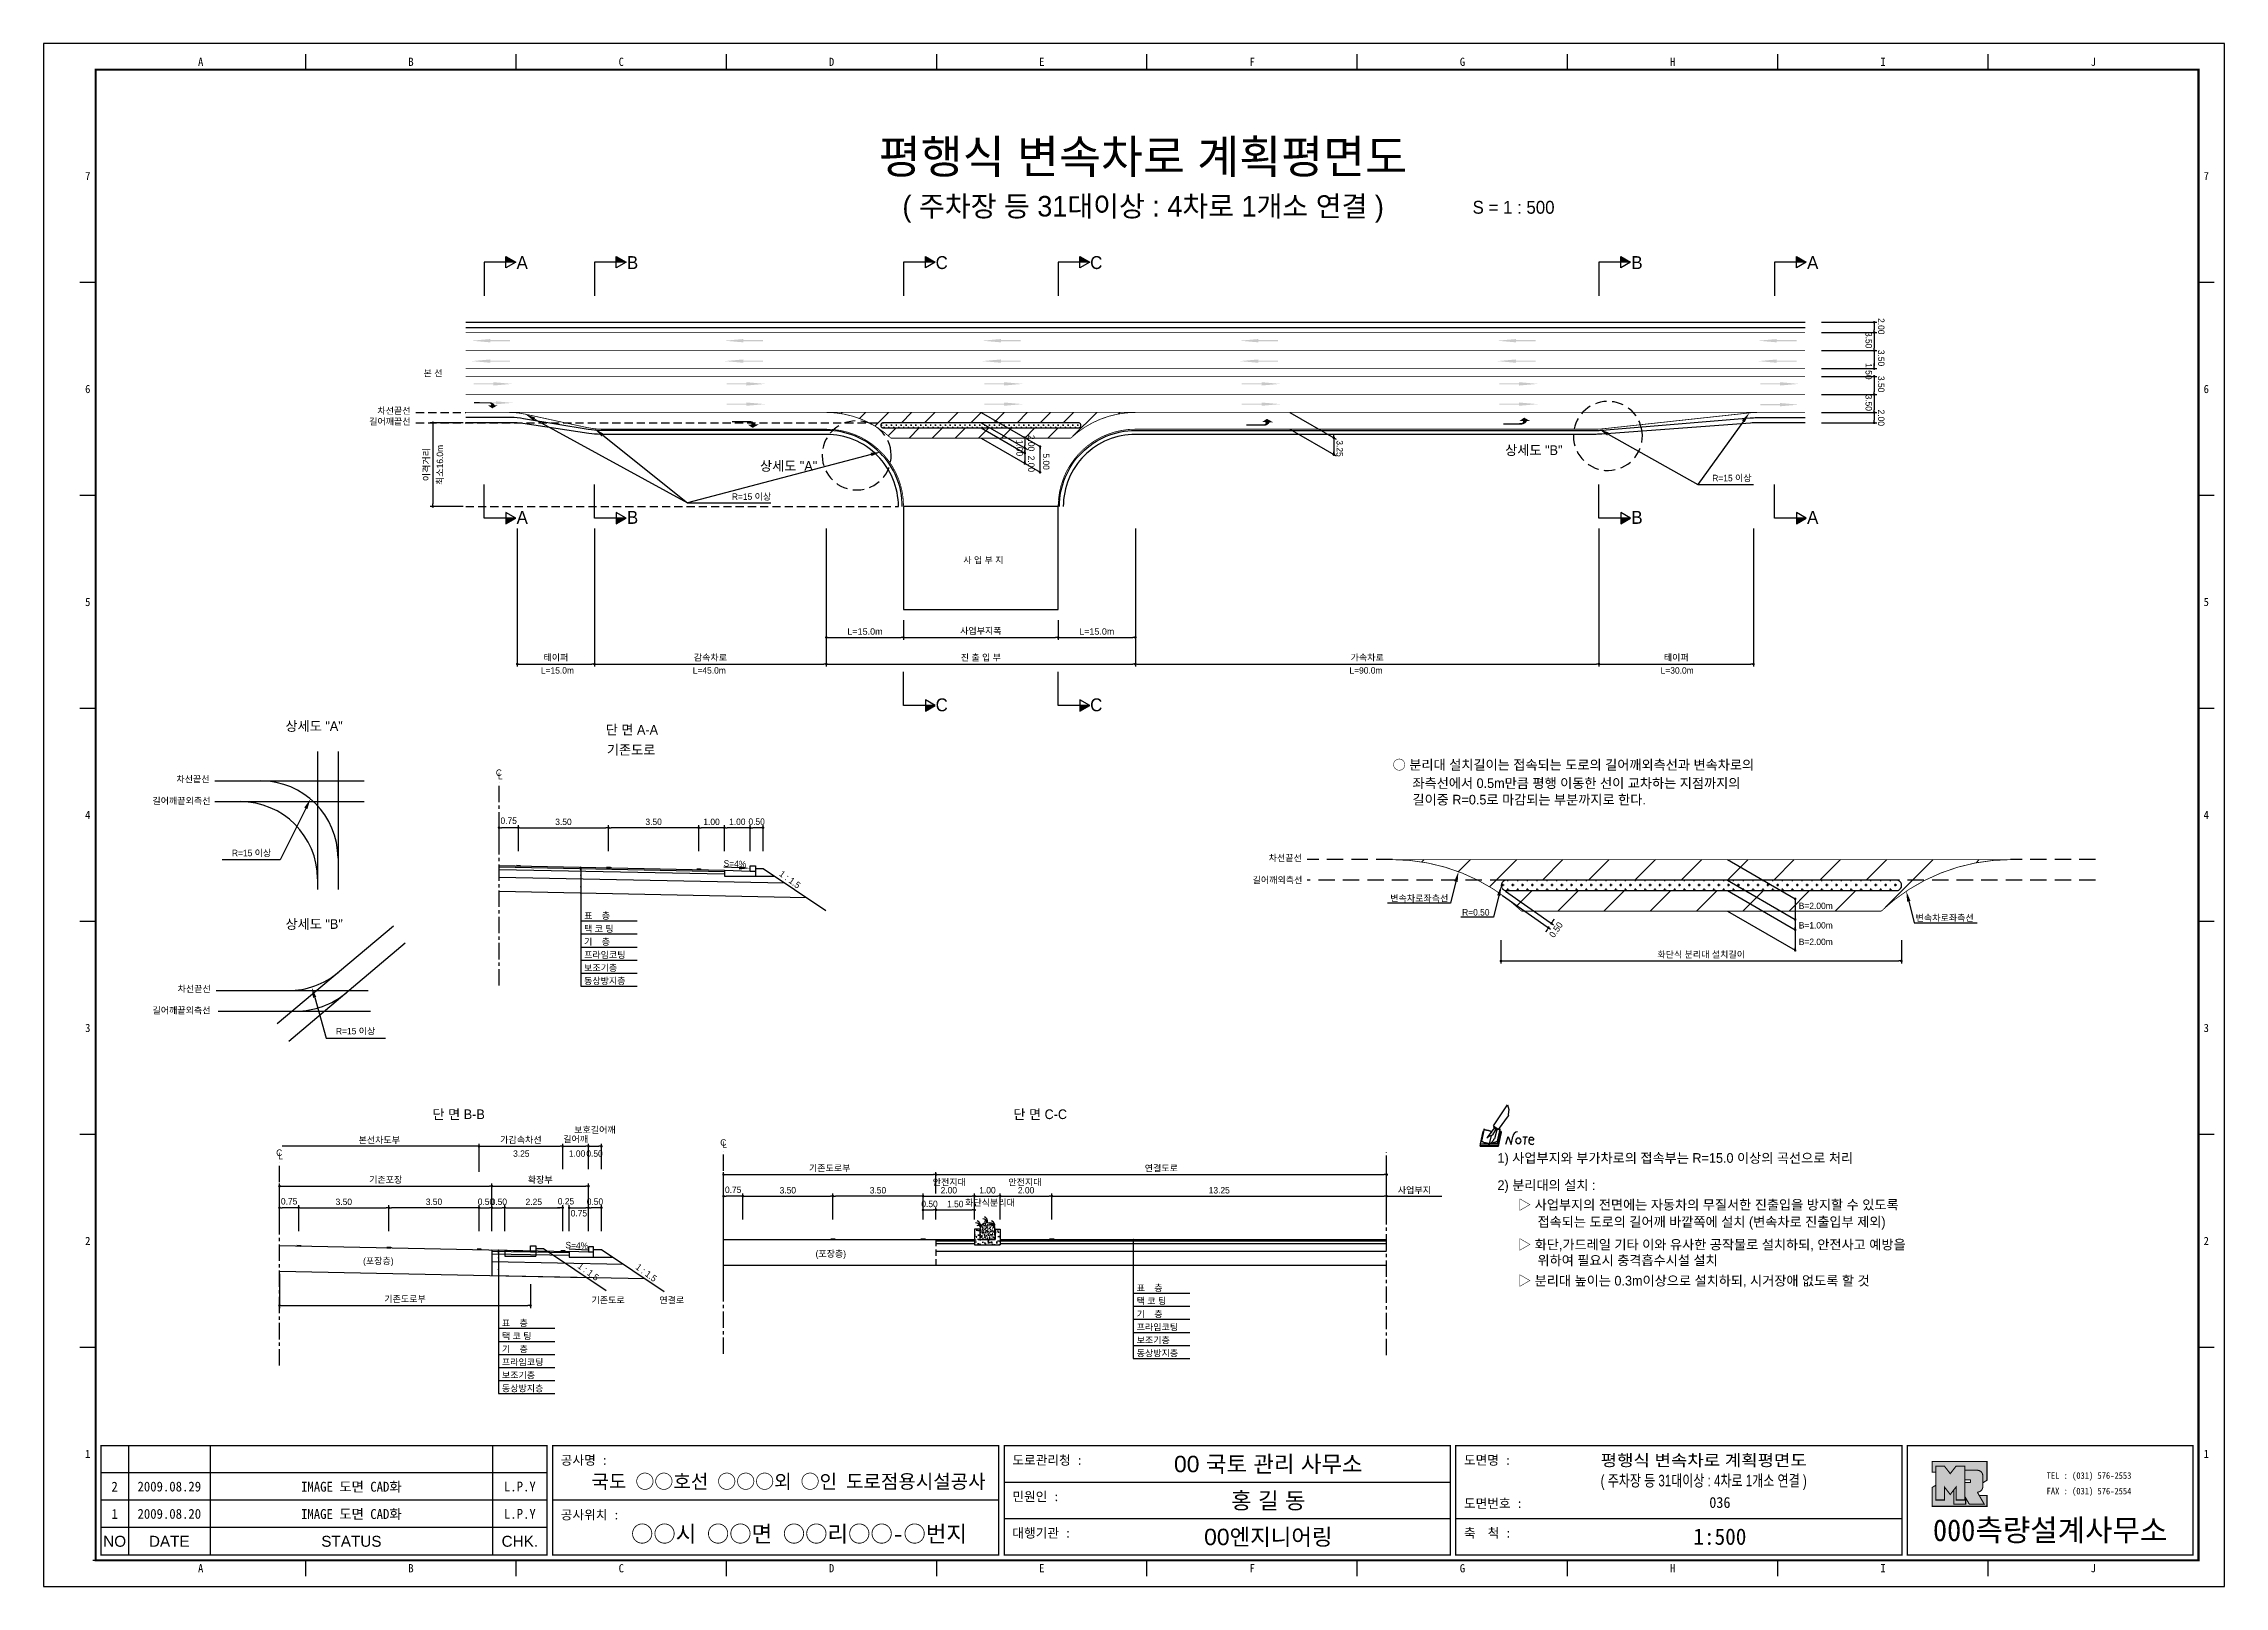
# Model space of a CAD drawing. Header units: millimetres. Extents: x 501 to 924, y 1 to 300.
import ezdxf
from ezdxf.enums import TextEntityAlignment as Align

# ---------------------------------------------------------------- set-up
doc = ezdxf.new("R2010")
doc.units = ezdxf.units.MM
doc.linetypes.add('CENTER', pattern=[50.8, 31.75, -6.35, 6.35, -6.35])
doc.linetypes.add('HIDDEN', pattern=[9.525, 6.35, -3.175])
for name, color, linetype in [('CC-GSTR-0004', 4, 'Continuous'), ('CM-LANE-0030', 30, 'Continuous'), ('CZ-DIMT-0002', 7, 'Continuous'), ('CZ-EXST-0002', 1, 'Continuous'), ('CZ-LIN1-0007', 7, 'Continuous'), ('CZ-LIN2-0003', 3, 'Continuous'), ('CZ-LINE-0001', 7, 'Continuous'), ('CZ-TEXT-BOX0', 7, 'Continuous'), ('TITLE', 7, 'Continuous')]:
    doc.layers.add(name, color=color, linetype=linetype)
doc.styles.add('견고딕', font='arial.ttf')
doc.styles.add('돋움', font='')
doc.styles.add('돋음체', font='')
doc.styles.get('돋움').set_extended_font_data('Dotum')
doc.styles.get('돋음체').set_extended_font_data('DotumChe')

msp = doc.modelspace()

# ---------------------------------------------------------------- texts
at = {"layer": 'CZ-DIMT-0002', "style": '돋움'}
for s, height, p in [('A', 2.5, (593.45, 257.9)), ('B', 2.5, (614.87, 257.9)), ('C', 2.5, (674.89, 257.9)), ('C', 2.5, (704.89, 257.9)), ('B', 2.5, (809.87, 257.9)), ('A', 2.5, (843.98, 257.9)), ('본 선', 1.25, (576.15, 236.45)), ('차선끝선', 1.25, (568.56, 229.15)), ('길어깨끝선', 1.25, (567.76, 227.06)), ('상세도 "B"', 1.875, (789.84, 221.5)), ('상세도 "A"', 1.875, (645.17, 218.44)), ('R=15 이상', 1.25, (828.3, 216.09)), ('R=15 이상', 1.25, (637.97, 212.48)), ('A', 2.5, (593.45, 208.45)), ('B', 2.5, (614.87, 208.45)), ('B', 2.5, (809.87, 208.45)), ('A', 2.5, (843.98, 208.45)), ('사 업 부 지', 1.25, (682.98, 200.16)), ('L=15.0m', 1.25, (600.29, 178.76)), ('L=45.0m', 1.25, (629.77, 178.76)), ('L=90.0m', 1.25, (757.25, 178.76)), ('L=30.0m', 1.25, (817.67, 178.76)), ('C', 2.5, (674.89, 172.08)), ('C', 2.5, (704.89, 172.08)), ('차선끝선', 1.25, (529.54, 157.65)), ('C', 1.25, (588.92, 158.91)), ('L', 1.25, (589.18, 158.26)), ('길어깨끝외측선', 1.25, (527.3, 153.45)), ('R=15 이상', 1.25, (540.91, 143.33)), ('차선끝선', 1.25, (741.59, 142.37)), ('차선끝선', 1.25, (529.77, 116.97)), ('길어깨끝외측선', 1.25, (527.31, 112.79)), ('R=15 이상', 1.25, (561.11, 108.76)), ('C', 1.25, (546.28, 85.17)), ('L', 1.25, (546.55, 84.52)), ('C', 1.25, (632.49, 87.15)), ('L', 1.25, (632.75, 86.75))]:
    msp.add_text(s, height=height, dxfattribs=at).set_placement(p, align=Align.MIDDLE_CENTER)
for s, rotation, p in [('2.00', 270, (856.66, 247.13)), ('3.50', 270, (854.23, 244.44)), ('1.50', 270, (854.23, 238.38)), ('3.50', 270, (856.66, 240.97)), ('3.50', 270, (856.66, 235.9)), ('3.50', 270, (854.23, 232.29)), ('2.00', 270, (856.66, 229.37)), ('최소16.0m', 90, (578.1, 214.75))]:
    msp.add_text(s, height=1.25, rotation=rotation, dxfattribs=at).set_placement(p)
for s, p in [('○ 분리대 설치길이는 접속되는 도로의 길어깨외측선과 변속차로의', (762.43, 160.44)), ('좌측선에서 0.5m만큼 평행 이동한 선이 교차하는 지점까지의', (766.28, 156.88)), ('길이중 R=0.5로 마감되는 부분까지로 한다.', (766.28, 153.68)), ('1) 사업부지와 부가차로의 접속부는 R=15.0 이상의 곡선으로 처리', (782.78, 84.14)), ('2) 분리대의 설치 :', (782.78, 78.87)), ('▷ 사업부지의 전면에는 자동차의 무질서한 진출입을 방지할 수 있도록', (786.77, 75.07)), ('접속되는 도로의 길어깨 바깥쪽에 설치 (변속차로 진출입부 제외)', (790.55, 71.75)), ('▷ 화단,가드레일 기타 이와 유사한 공작물로 설치하되, 안전사고 예방을', (786.77, 67.34)), ('위하여 필요시 충격흡수시설 설치', (790.55, 64.28)), ('▷ 분리대 높이는 0.3m이상으로 설치하되, 시거장애 없도록 할 것', (786.77, 60.33))]:
    msp.add_text(s, height=1.875, dxfattribs=at).set_placement(p, align=Align.MIDDLE_LEFT)
for s, rotation, p in [('S=4%', 357.7094, (634.75, 141.24)), ('1 : 1.5', 323.8881, (645.42, 138.2)), ('S=4%', 357.7094, (604.05, 67.17)), ('1 : 1.5', 323.8881, (606.29, 62.08)), ('1 : 1.5', 323.8881, (617.54, 61.88))]:
    msp.add_text(s, height=1.25, rotation=rotation, dxfattribs=at).set_placement(p, align=Align.MIDDLE_CENTER)
for s, p in [('길어깨외측선', (735.24, 137.46)), ('표    층', (605.46, 130.53)), ('변속차로좌측선', (761.97, 133.91)), ('R=0.50', (775.92, 131.19)), ('B=2.00m', (841.28, 132.45)), ('변속차로좌측선', (863.96, 130.11)), ('택 코 팅', (605.46, 128)), ('B=1.00m', (841.28, 128.67)), ('프라임코팅', (605.46, 122.94)), ('기    층', (605.46, 125.47)), ('B=2.00m', (841.28, 125.47)), ('보조기층', (605.46, 120.41)), ('동상방지층', (605.46, 117.88)), ('3.25', (591.69, 84.37)), ('1.00', (602.51, 84.37)), ('0.50', (605.9, 84.37)), ('안전지대', (673.15, 78.83)), ('화단식분리대', (679.43, 74.85)), ('안전지대', (687.82, 78.83)), ('사업부지', (763.43, 77.26)), ('(포장층)', (562.56, 63.53)), ('(포장층)', (650.4, 64.94)), ('표    층', (712.74, 58.29)), ('기존도로', (606.9, 55.93)), ('연결로', (620.08, 55.93)), ('택 코 팅', (712.74, 55.76)), ('표    층', (589.51, 51.48)), ('프라임코팅', (712.74, 50.69)), ('기    층', (712.74, 53.22)), ('기    층', (589.51, 46.42)), ('택 코 팅', (589.51, 48.95)), ('보조기층', (712.74, 48.16)), ('동상방지층', (712.74, 45.63)), ('프라임코팅', (589.51, 43.89)), ('보조기층', (589.51, 41.36)), ('동상방지층', (589.51, 38.82))]:
    msp.add_text(s, height=1.25, dxfattribs=at).set_placement(p)
at = {"layer": 'CZ-DIMT-0002', "char_height": 1.25, "attachment_point": 5, "style": '돋움'}
for s, insert, rotation in [('\\A1;2.00', (692.27, 222.87), 270), ('1.00', (690.01, 221.92), 270), ('2.00', (692.27, 218.84), 270), ('5.00', (695.16, 219.27), 270), ('3.25', (752.15, 221.81), 270), ('\\A1;0.50', (794.15, 128.43), 54.9032)]:
    msp.add_mtext(s, dxfattribs=dict(at, insert=insert, rotation=rotation))
at = {"layer": 'CZ-DIMT-0002', "insert": (565.7, 87.56), "char_height": 1.25, "attachment_point": 5, "style": '돋움'}
msp.add_mtext('본선차도부', dxfattribs=at)
at = {"layer": 'CZ-LINE-0001', "insert": (574.92, 218.69), "char_height": 1.25, "attachment_point": 5, "rotation": 90, "style": '돋움'}
msp.add_mtext('\\A1;이격거리', dxfattribs=at)
at = {"layer": 'CZ-LINE-0001', "char_height": 1.25, "attachment_point": 5, "style": '돋움'}
for s, insert in [('\\A1;{\\fArial|b0|i0|c0|p32;L=15.0m}', (659.99, 186.3)), ('\\A1;사업부지폭', (682.49, 186.36)), ('\\A1;{\\fArial|b0|i0|c0|p32;L=15.0m}', (704.99, 186.3)), ('\\A1;진 출 입 부', (682.49, 181.19)), ('\\A1;테이퍼', (599.99, 181.19)), ('\\A1;감속차로', (629.99, 181.19)), ('\\A1;가속차로', (757.49, 181.19)), ('\\A1;테이퍼', (817.49, 181.19)), ('\\A1;0.75', (590.83, 149.59)), ('\\A1;3.50', (601.46, 149.37)), ('\\A1;3.50', (618.96, 149.37)), ('\\A1;1.00', (630.21, 149.37)), ('\\A1;1.00', (635.21, 149.37)), ('\\A1;0.50', (638.96, 149.4)), ('\\A1;화단식 분리대 설치길이', (822.33, 123.57)), ('\\A1;보호길어깨', (607.57, 89.53)), ('\\A1;가감속차선', (593.2, 87.61)), ('\\A1;길어깨', (603.82, 87.74)), ('\\A1;기존포장', (566.95, 79.86)), ('\\A1;확장부', (596.95, 79.86)), ('\\A1;기존도로부', (653.15, 82.1)), ('\\A1;연결도로', (717.52, 82.09)), ('\\A1;0.75', (548.2, 75.73)), ('\\A1;3.50', (558.82, 75.63)), ('\\A1;3.50', (576.32, 75.63)), ('\\A1;0.50', (586.41, 75.64)), ('\\A1;0.50', (588.91, 75.64)), ('\\A1;2.25', (595.7, 75.63)), ('\\A1;0.25', (601.95, 75.74)), ('\\A1;0.50', (607.57, 75.66)), ('\\A1;0.75', (634.4, 77.97)), ('\\A1;3.50', (645.02, 77.87)), ('\\A1;3.50', (662.52, 77.87)), ('\\A1;2.00', (676.27, 77.87)), ('\\A1;1.00', (683.77, 77.87)), ('\\A1;2.00', (691.27, 77.87)), ('\\A1;13.25', (728.77, 77.87)), ('\\A1;0.75', (604.45, 73.41)), ('\\A1;0.50', (672.52, 75.22)), ('\\A1;1.50', (677.52, 75.2)), ('\\A1;기존도로부', (570.7, 56.72))]:
    msp.add_mtext(s, dxfattribs=dict(at, insert=insert))
at = {"layer": 'CZ-TEXT-BOX0', "style": '돋움'}
for s, p in [('상세도 "A"', (553.05, 167.96)), ('단 면 A-A', (614.74, 167.24)), ('기존도로', (614.59, 163.34)), ('상세도 "B"', (553.06, 129.54)), ('단 면 B-B', (581.11, 92.63)), ('단 면 C-C', (694.01, 92.63))]:
    msp.add_text(s, height=1.875, dxfattribs=at).set_placement(p, align=Align.MIDDLE_CENTER)
at = {"layer": 'TITLE', "color": 3, "linetype": 'Continuous', "style": '돋음체'}
for s, p in [('A', (531.03, 296.86)), ('B', (571.86, 296.86)), ('C', (612.68, 296.86)), ('D', (653.51, 296.86)), ('E', (694.33, 296.86)), ('F', (735.15, 296.86)), ('G', (775.98, 296.86)), ('H', (816.8, 296.86)), ('I', (857.63, 296.86)), ('J', (898.45, 296.86)), ('7', (509.11, 274.69)), ('7', (920.38, 274.69)), ('6', (509.11, 233.36)), ('6', (920.38, 233.36)), ('5', (509.11, 192.03)), ('5', (920.38, 192.03)), ('4', (509.11, 150.7)), ('4', (920.38, 150.7)), ('3', (509.11, 109.37)), ('3', (920.38, 109.37)), ('2', (509.11, 68.05)), ('2', (920.38, 68.05)), ('1', (509.11, 26.72)), ('1', (920.38, 26.72)), ('A', (531.03, 4.53)), ('B', (571.86, 4.53)), ('C', (612.68, 4.53)), ('D', (653.51, 4.53)), ('E', (694.33, 4.53)), ('F', (735.15, 4.53)), ('G', (775.98, 4.53)), ('H', (816.8, 4.53)), ('I', (857.63, 4.53)), ('J', (898.45, 4.53))]:
    msp.add_text(s, height=1.59, dxfattribs=at).set_placement(p, align=Align.MIDDLE)
at = {"layer": 'TITLE', "style": '돋움'}
for s, height, p in [('평행식 변속차로 계획평면도', 6.5, (713.96, 278.47)), ('( 주차장 등 31대이상 : 4차로 1개소 연결 )', 4, (714, 268.84))]:
    msp.add_text(s, height=height, dxfattribs=at).set_placement(p, align=Align.MIDDLE_CENTER)
msp.add_text('S = 1 : 500', height=2.5, dxfattribs=at).set_placement((777.95, 268.63), align=Align.MIDDLE_LEFT)
at = {"layer": 'TITLE', "style": '돋음체'}
for s, p in [('공사명 : ', (600.94, 24.61)), ('도로관리청 :', (688.61, 24.61)), ('도면명 :', (776.28, 24.61)), ('민원인 :', (688.61, 17.54)), ('도면번호 :', (776.28, 16.22)), ('공사위치 :', (600.94, 14)), ('대행기관 :', (688.61, 10.47)), ('축  척 :', (776.28, 10.47))]:
    msp.add_text(s, height=1.804, dxfattribs=at).set_placement(p)
at = {"layer": 'TITLE', "color": 7, "linetype": 'Continuous'}
for s, height, style, p in [('00 국토 관리 사무소', 3.1832, '견고딕', (738.29, 24.79)), ('국도 ○○호선 ○○○외 ○인 도로점용시설공사', 2.7, '돋음체', (645.16, 21.4)), ('홍 길 동', 3.183, '견고딕', (738.29, 17.72)), ('○○시 ○○면 ○○리○○-○번지', 3.1832, '돋음체', (647.18, 11.24)), ('00엔지니어링', 3.183, '견고딕', (738.29, 10.64))]:
    msp.add_text(s, height=height, dxfattribs=dict(at, style=style)).set_placement(p, align=Align.MIDDLE)
at = {"layer": 'TITLE', "style": '돋움'}
for s, width, p, p2 in [('평행식 변속차로 계획평면도', 1.010039, (802.82, 24.36), (842.82, 24.36)), ('( 주차장 등 31대이상 : 4차로 1개소 연결 )', 0.670122, (802.82, 20.41), (842.82, 20.41))]:
    msp.add_text(s, height=2.25, dxfattribs=dict(at, width=width)).set_placement(p, p2, align=Align.FIT)
at = {"layer": 'TITLE', "color": 1, "linetype": 'Continuous', "style": '돋음체'}
msp.add_text('2', height=1.91, dxfattribs=at).set_placement((514.33, 20.37), align=Align.MIDDLE)
at = {"layer": 'TITLE', "linetype": 'Continuous'}
for s, height, style, p in [('2009.08.29', 1.91, '돋음체', (524.94, 20.37)), ('L.P.Y', 1.91, '돋음체', (592.99, 20.37)), ('036', 2.122, '돋음체', (825.96, 17.28)), ('1', 1.91, '돋음체', (514.33, 15.07)), ('2009.08.20', 1.91, '돋음체', (524.94, 15.07)), ('L.P.Y', 1.91, '돋음체', (592.99, 15.07)), ('NO', 2.122, '견고딕', (514.33, 9.76)), ('DATE', 2.122, '견고딕', (524.94, 9.76)), ('STATUS', 2.122, '견고딕', (560.29, 9.76)), ('CHK.', 2.122, '견고딕', (592.99, 9.76)), ('1:500', 3.183, '돋음체', (825.96, 10.64))]:
    msp.add_text(s, height=height, dxfattribs=dict(at, style=style)).set_placement(p, align=Align.MIDDLE)
at = {"layer": 'TITLE', "style": '돋음체'}
for p in [(560.29, 20.37), (560.29, 15.07)]:
    msp.add_text('IMAGE 도면 CAD화', height=1.9099, dxfattribs=at).set_placement(p, align=Align.MIDDLE)
at = {"layer": 'TITLE', "color": 180, "style": '돋음체'}
for s, p in [('TEL : (031) 576-2553', (889.39, 21.88)), ('FAX : (031) 576-2554', (889.39, 18.86))]:
    msp.add_text(s, height=1.2733, dxfattribs=at).set_placement(p)
msp.add_text('000측량설계사무소', height=4.244, dxfattribs=at).set_placement((890.08, 9.79), align=Align.CENTER)

# ---------------------------------------------------------------- blocks, each defined once
blk = doc.blocks.new('note')
for p, q in [((0.85, 3.5), (3.53, 7.57)), ((1.8, 2.79), (3.74, 5.46)), ((3.53, 7.57), (3.8, 6.64)), ((3.8, 6.64), (3.69, 5.72)), ((3.69, 5.72), (3.74, 5.46)), ((-1.24, 2.36), (-1.77, 0)), ((-1.77, 0), (1.77, 0)), ((-1.77, 0), (-1.77, -0.3)), ((-1.53, 0.52), (-1.55, 0.54)), ((-1.01, 2.9), (-1.53, 0.52)), ((-1.48, 0.48), (-1.53, 0.52)), ((-1.43, 0.44), (-1.48, 0.48)), ((-1.38, 0.41), (-1.43, 0.44)), ((-1.33, 0.4), (-1.38, 0.41)), ((-1.27, 0.37), (-1.33, 0.4)), ((-1.22, 0.35), (-1.27, 0.37)), ((-1.13, 2.36), (-1.24, 2.36)), ((-1.17, 0.33), (-1.22, 0.35)), ((-1.12, 0.32), (-1.17, 0.33)), ((-1.02, 0.25), (-1.12, 0.32)), ((-0.97, 0.22), (-1.02, 0.25)), ((-1, 2.9), (-1.01, 2.9)), ((-0.98, 2.85), (-1, 2.9)), ((-0.95, 2.8), (-0.98, 2.85)), ((-0.93, 0.21), (-0.97, 0.22)), ((-0.9, 2.75), (-0.95, 2.8)), ((-0.88, 0.19), (-0.93, 0.21)), ((-0.85, 2.72), (-0.9, 2.75)), ((-0.8, 0.18), (-0.88, 0.19)), ((-0.79, 2.69), (-0.85, 2.72)), ((-0.75, 0.17), (-0.8, 0.18)), ((-0.74, 2.68), (-0.79, 2.69)), ((-0.7, 0.16), (-0.75, 0.17)), ((-0.69, 2.65), (-0.74, 2.68)), ((-0.64, 0.15), (-0.7, 0.16)), ((-0.64, 2.65), (-0.69, 2.65)), ((-0.59, 2.63), (-0.64, 2.65)), ((-0.58, 0.14), (-0.64, 0.15)), ((-0.54, 2.62), (-0.59, 2.63)), ((-0.53, 0.13), (-0.58, 0.14)), ((-0.48, 2.61), (-0.54, 2.62)), ((-0.48, 0.12), (-0.53, 0.13)), ((-0.43, 2.61), (-0.48, 2.61)), ((-0.43, 0.11), (-0.48, 0.12)), ((0.75, 2.77), (-0.46, 1.16)), ((0.37, 2.24), (-0.46, 1.16)), ((-0.46, 1.16), (-0.08, 1.47)), ((-0.38, 2.59), (-0.43, 2.61)), ((-0.38, 0.08), (-0.43, 0.11)), ((-0.33, 2.59), (-0.38, 2.59)), ((-0.29, 0.06), (-0.38, 0.08)), ((-0.27, 2.58), (-0.33, 2.59)), ((-0.23, 0.05), (-0.29, 0.06)), ((-0.22, 2.57), (-0.27, 2.58)), ((-0.16, 0.04), (-0.23, 0.05)), ((-0.17, 2.56), (-0.22, 2.57)), ((-0.12, 2.55), (-0.17, 2.56)), ((-0.11, 0.03), (-0.16, 0.04)), ((-0.07, 2.53), (-0.12, 2.55)), ((-0.04, 0.02), (-0.11, 0.03)), ((-0.08, 1.47), (0.72, 1.75)), ((-0.01, 2.51), (-0.07, 2.53)), ((-0.05, -0.3), (-0.05, 0)), ((0, 0), (-0.04, 0.02)), ((0.04, 2.5), (-0.01, 2.51)), ((0.37, 1.63), (0, 0)), ((0, 0), (1.6, 0.53)), ((0, 0), (1.65, 0.18)), ((0, 0.01), (0.06, 0.04)), ((0, -0.3), (0, 0)), ((0.09, 2.48), (0.04, 2.5)), ((0.05, -0.3), (0.05, 0)), ((0.06, 0.04), (0.11, 0.07)), ((0.14, 2.48), (0.09, 2.48)), ((0.11, 0.07), (0.16, 0.09)), ((0.2, 2.47), (0.14, 2.48)), ((0.16, 0.09), (0.21, 0.12)), ((0.26, 2.43), (0.18, 2.46)), ((0.21, 0.12), (0.27, 0.14)), ((0.34, 2.4), (0.26, 2.43)), ((0.27, 0.14), (0.36, 0.19)), ((0.45, 2.37), (0.34, 2.4)), ((0.36, 0.19), (0.41, 0.22)), ((0.41, 0.22), (0.46, 0.27)), ((0.46, 0.27), (0.51, 0.3)), ((0.51, 0.3), (0.56, 0.34)), ((0.56, 0.34), (0.6, 0.4)), ((0.6, 0.4), (0.64, 0.45)), ((0.64, 0.45), (0.67, 0.51)), ((0.67, 0.51), (0.74, 0.58)), ((0.72, 1.75), (1.16, 2.53)), ((0.74, 0.58), (0.79, 0.63)), ((1, 3.1), (0.75, 2.77)), ((0.79, 0.63), (0.83, 0.68)), ((0.83, 0.68), (0.86, 0.73)), ((0.85, 3.5), (1.8, 2.79)), ((1, 3.4), (0.85, 3.21)), ((0.85, 3.21), (1.52, 2.71)), ((0.86, 0.73), (0.89, 0.79)), ((0.89, 0.84), (0.92, 0.89)), ((0.89, 0.79), (0.89, 0.84)), ((0.92, 0.89), (0.96, 0.95)), ((0.96, 0.95), (1.01, 0.97)), ((1.47, 2.74), (1.01, 0.97)), ((1.16, 2.53), (1.37, 2.82)), ((2.13, 2.84), (1.44, 2.63)), ((1.52, 2.71), (1.66, 2.9)), ((1.6, 0.53), (2.13, 2.84)), ((1.65, 0.18), (2.19, 2.48)), ((1.77, 0), (2.3, 2.36)), ((1.77, -0.3), (2.3, 2.07)), ((1.77, -0.38), (2.3, 1.99)), ((1.77, -0.44), (2.3, 1.93)), ((1.77, 0), (1.77, -0.3)), ((2.19, 2.48), (2.04, 2.47)), ((2.3, 2.36), (2.16, 2.36)), ((2.3, 2.36), (2.3, 2.07)), ((3.21, -0.08), (3.68, 1.4)), ((3.68, 1.4), (4.26, -0.14)), ((4.26, -0.14), (4.56, 1.44)), ((6.55, 1.34), (7.46, 1.34)), ((7.01, 1.34), (6.87, -0.11)), ((7.71, 0.77), (7.71, 0.55)), ((7.71, 0.77), (8.67, 0.77)), ((-1.77, -0.3), (1.77, -0.3)), ((-1.77, -0.43), (-1.77, -0.3)), ((-1.77, -0.37), (1.77, -0.37)), ((-1.77, -0.43), (1.77, -0.43))]:
    blk.add_line(p, q)
for centre, major_axis, start_param, end_param in [((0.4, 2.31), (0.0702, 0.0702), 3.283946, 6.425539), ((5.68, 1.23), (-0.806, 0.806), -0.591174, 0.597824), ((5.66, 0.58), (-0.378, 0.378), 3.926991, 10.210176), ((8.3, 0.49), (0.422, 0.422), 2.265602, 4.634911), ((8.19, 0.77), (-0.342, 0.342), 3.926991, 7.068583)]:
    blk.add_ellipse(centre, major_axis=major_axis, ratio=1, start_param=start_param, end_param=end_param)
blk = doc.blocks.new('_Dot')
at = {"color": 0, "linetype": 'ByBlock', "lineweight": -2}
blk.add_line((-0.5, 0), (-1, 0), dxfattribs=at)
at = {"color": 0, "linetype": 'ByBlock', "const_width": 0.5}
blk.add_lwpolyline([(-0.25, 0, 1), (0.25, 0, 1)], format="xyb", close=True, dxfattribs=at)

# ---------------------------------------------------------------- hatches: boundary and pattern name
at = {"layer": 'CM-LANE-0030'}
h = msp.add_hatch(dxfattribs=at)
h.set_pattern_fill('ANSI31', color=256, style=0)
h.set_pattern_definition([(45, (12.5494, 456.8693), (-2.245064, 2.245064), [])])
h.paths.add_polyline_path([(699.94, 223.82, -0.191871), (712.49, 228.82), (652.49, 228.82, -0.191871), (665.04, 223.82)])
h.paths.add_polyline_path([(663.4, 225.82, 0.002096), (663.27, 225.91, -0.732581), (663.56, 226.82), (701.43, 226.82, -0.732581), (701.71, 225.91, 0.002096), (701.59, 225.82)], flags=16)
h = msp.add_hatch(dxfattribs=at)
h.set_pattern_fill('ANSI31', color=256, scale=2, style=0)
h.set_pattern_definition([(45, (-517.5057, 598.145), (-4.490128, 4.490128), [])])
h.paths.add_polyline_path([(857.28, 132.04, -0.191871), (882.38, 142.04), (762.38, 142.04, -0.191871), (787.48, 132.04)])
h.paths.add_polyline_path([(784.2, 136.04, 0.002096), (783.95, 136.22, -0.732581), (784.52, 138.04), (860.25, 138.04, -0.732581), (860.82, 136.22, 0.002096), (860.57, 136.04)], flags=16)
at = {"layer": 'CZ-EXST-0002'}
h = msp.add_hatch(dxfattribs=at)
h.set_pattern_fill('AR-CONC', color=256, scale=0.01, style=0)
h.set_pattern_definition([(50, (-426.844, 3551.1696), (1.8218467, -0.15939086), [0.1905, -2.0955]), (355, (-426.844, 3551.1696), (-0.3524283, 1.9105664), [0.1524, -1.6764]), (100.451, (-426.6922, 3551.1563), (1.469425, 1.7511669), [0.1619, -1.7809]), (46.1842, (-426.844, 3551.6776), (2.7107904, -0.4204233), [0.28575, -3.14325]), (96.6356, (-426.618, 3551.6426), (2.3740423, 2.4742556), [0.24285, -2.67135]), (351.184, (-426.844, 3551.6776), (2.374046, 2.4742512), [0.2286, -2.5146]), (21, (-426.59, 3551.5506), (1.5161488, -1.0226552), [0.1905, -2.0955]), (326, (-426.59, 3551.5506), (0.6180203, 1.8418797), [0.1524, -1.6764]), (71.4514, (-426.4636, 3551.4654), (2.1341649, 0.8192286), [0.1619, -1.7809]), (37.5, (-426.844, 3551.1696), (0.03088603, 0.84555039), [0, -1.65608, 0, -1.7018, 0, -1.68275]), (7.5, (-426.844, 3551.1696), (0.66819663, 1.00180575), [0, -0.97028, 0, -1.61798, 0, -0.64135]), (327.5, (-427.4104, 3551.1696), (1.35590595, -0.05728744), [0, -0.635, 0, -1.9812, 0, -2.6289]), (317.5, (-427.6644, 3551.1696), (1.4812918, 0.2542649), [0, -0.8255, 0, -1.31572, 0, -1.8669])])
h.paths.add_polyline_path([(686.27, 67.32), (686.27, 70.32), (685.27, 70.32), (685.27, 68.32), (682.27, 68.32), (682.27, 70.32), (681.27, 70.32), (681.27, 67.32)])
h = msp.add_hatch(dxfattribs=at)
h.set_pattern_fill('AR-SAND', color=256, scale=0.01, style=0)
h.set_pattern_definition([(37.5, (-426.844, 3551.1696), (-0.016000313, 0.489413237), [0, -0.38608, 0, -0.4318, 0, -0.41275]), (7.5, (-426.844, 3551.1696), (0.44952328, 0.7168251), [0, -0.20828, 0, -0.34798, 0, -0.13335]), (327.5, (-427.1564, 3551.1696), (0.79099237, 0.001437185), [0, -0.127, 0, -0.4572, 0, -0.5969]), (317.5, (-427.1564, 3551.1696), (0.76355645, 0.22292932), [0, -0.0635, 0, -0.29972, 0, -0.3429])])
edge = h.paths.add_edge_path()
edge.add_ellipse((683.77, 70.32), major_axis=(-1.5, 0), ratio=0.829212, start_angle=180, end_angle=360)
edge.add_line((682.27, 70.32), (682.27, 68.32))
edge.add_line((682.27, 68.32), (685.27, 68.32))
edge.add_line((685.27, 68.32), (685.27, 70.32))
at = {"layer": 'CZ-LIN1-0007'}
for points in [[(587.25, 243.06), (587.25, 242.85), (591.07, 242.85), (591.07, 242.63), (587.25, 242.63), (587.25, 242.42), (583.6, 242.74)], [(636.37, 243.06), (636.37, 242.85), (640.19, 242.85), (640.19, 242.63), (636.37, 242.63), (636.37, 242.42), (632.72, 242.74)], [(686.37, 243.06), (686.37, 242.85), (690.19, 242.85), (690.19, 242.63), (686.37, 242.63), (686.37, 242.42), (682.72, 242.74)], [(736.37, 243.06), (736.37, 242.85), (740.19, 242.85), (740.19, 242.63), (736.37, 242.63), (736.37, 242.42), (732.72, 242.74)], [(786.37, 243.06), (786.37, 242.85), (790.19, 242.85), (790.19, 242.63), (786.37, 242.63), (786.37, 242.42), (782.72, 242.74)], [(837.01, 243.06), (837.01, 242.85), (840.84, 242.85), (840.84, 242.63), (837.01, 242.63), (837.01, 242.42), (833.36, 242.74)], [(587.25, 239.1), (587.25, 238.89), (591.07, 238.89), (591.07, 238.67), (587.25, 238.67), (587.25, 238.46), (583.6, 238.78)], [(636.37, 239.1), (636.37, 238.89), (640.19, 238.89), (640.19, 238.67), (636.37, 238.67), (636.37, 238.46), (632.72, 238.78)], [(686.37, 239.1), (686.37, 238.89), (690.19, 238.89), (690.19, 238.67), (686.37, 238.67), (686.37, 238.46), (682.72, 238.78)], [(736.37, 239.1), (736.37, 238.89), (740.19, 238.89), (740.19, 238.67), (736.37, 238.67), (736.37, 238.46), (732.72, 238.78)], [(786.37, 239.1), (786.37, 238.89), (790.19, 238.89), (790.19, 238.67), (786.37, 238.67), (786.37, 238.46), (782.72, 238.78)], [(837.01, 239.1), (837.01, 238.89), (840.84, 238.89), (840.84, 238.67), (837.01, 238.67), (837.01, 238.46), (833.36, 238.78)], [(587.85, 234.69), (587.85, 234.47), (584.03, 234.47), (584.03, 234.26), (587.85, 234.26), (587.85, 234.04), (591.5, 234.36)], [(636.98, 234.69), (636.98, 234.47), (633.15, 234.47), (633.15, 234.26), (636.98, 234.26), (636.98, 234.04), (640.63, 234.36)], [(686.98, 234.69), (686.98, 234.47), (683.15, 234.47), (683.15, 234.26), (686.98, 234.26), (686.98, 234.04), (690.63, 234.36)], [(736.98, 234.69), (736.98, 234.47), (733.15, 234.47), (733.15, 234.26), (736.98, 234.26), (736.98, 234.04), (740.63, 234.36)], [(786.98, 234.69), (786.98, 234.47), (783.15, 234.47), (783.15, 234.26), (786.98, 234.26), (786.98, 234.04), (790.63, 234.36)], [(837.62, 234.69), (837.62, 234.47), (833.8, 234.47), (833.8, 234.26), (837.62, 234.26), (837.62, 234.04), (841.27, 234.36)], [(587.21, 230.8, -0.267976), (588.12, 230.19), (588.67, 230.2), (587.64, 229.62), (586.81, 230.19), (587.42, 230.19, 0.504994), (587.15, 230.56), (584.1, 230.58), (584.1, 230.82)], [(588.34, 230.97), (588.34, 230.78), (584.91, 230.78), (584.91, 230.59), (588.34, 230.59), (588.34, 230.4), (591.61, 230.68)], [(636.98, 230.75), (636.98, 230.54), (633.15, 230.54), (633.15, 230.32), (636.98, 230.32), (636.98, 230.11), (640.63, 230.43)], [(686.98, 230.75), (686.98, 230.54), (683.15, 230.54), (683.15, 230.32), (686.98, 230.32), (686.98, 230.11), (690.63, 230.43)], [(736.98, 230.75), (736.98, 230.54), (733.15, 230.54), (733.15, 230.32), (736.98, 230.32), (736.98, 230.11), (740.63, 230.43)], [(786.98, 230.75), (786.98, 230.54), (783.15, 230.54), (783.15, 230.32), (786.98, 230.32), (786.98, 230.11), (790.63, 230.43)], [(837.62, 230.65), (837.62, 230.44), (833.8, 230.44), (833.8, 230.22), (837.62, 230.22), (837.62, 230.01), (841.27, 230.33)], [(637.7, 227.16, -0.267976), (638.73, 226.48), (639.35, 226.48), (638.18, 225.82), (637.24, 226.47), (637.93, 226.47, 0.504994), (637.62, 226.89), (634.16, 226.91), (634.16, 227.18)], [(737.54, 226.24, 0.267976), (738.57, 226.93), (739.2, 226.93), (738.03, 227.58), (737.08, 226.94), (737.78, 226.93, -0.504994), (737.47, 226.51), (734, 226.49), (734, 226.22)], [(787.49, 226.47, 0.267976), (788.52, 227.16), (789.14, 227.15), (787.97, 227.81), (787.03, 227.16), (787.72, 227.16, -0.504994), (787.41, 226.74), (783.95, 226.72), (783.95, 226.45)], [(593.08, 140.8), (593.08, 140.93), (592.33, 140.94), (592.33, 140.82)], [(610.58, 140.45), (610.58, 140.58), (609.83, 140.59), (609.83, 140.47)], [(628.08, 140.1), (628.08, 140.23), (627.33, 140.24), (627.33, 140.12)], [(654.15, 68.32), (654.15, 68.45), (653.4, 68.45), (653.4, 68.32)], [(671.65, 68.32), (671.65, 68.45), (670.9, 68.45), (670.9, 68.32)], [(696.65, 68.32), (696.65, 68.45), (695.9, 68.45), (695.9, 68.32)], [(550.45, 67.06), (550.45, 67.19), (549.7, 67.2), (549.7, 67.08)], [(567.95, 66.71), (567.95, 66.84), (567.2, 66.85), (567.2, 66.73)], [(585.45, 66.36), (585.45, 66.49), (584.7, 66.5), (584.7, 66.38)], [(601.7, 66.04), (601.7, 66.16), (600.95, 66.18), (600.95, 66.05)]]:
    msp.add_hatch(color=256, dxfattribs=at).paths.add_polyline_path(points)
at = {"layer": 'CZ-LIN2-0003'}
h = msp.add_hatch(dxfattribs=at)
h.set_pattern_fill('CROSS', color=256, scale=0.075, style=0)
h.set_pattern_definition([(0, (12.5494, 456.8693), (0.47625, 0.47625), [0.238125, -0.714375]), (90, (12.66846, 456.7502), (-0.47625, 0.47625), [0.238125, -0.714375])])
h.paths.add_polyline_path([(663.56, 226.82, 0.732581), (663.27, 225.91, -0.002096), (663.4, 225.82), (701.59, 225.82, -0.002096), (701.71, 225.91, 0.732581), (701.43, 226.82)])
h = msp.add_hatch(dxfattribs=at)
h.set_pattern_fill('CROSS', color=256, scale=0.15, style=0)
h.set_pattern_definition([(0, (-517.5057, 598.1447), (0.9525, 0.9525), [0.47625, -1.42875]), (90, (-517.2675, 597.9066), (-0.9525, 0.9525), [0.47625, -1.42875])])
h.paths.add_polyline_path([(784.52, 138.04, 0.732581), (783.95, 136.22, -0.002096), (784.2, 136.04), (860.57, 136.04, -0.002096), (860.82, 136.22, 0.732581), (860.25, 138.04)])
at = {"layer": 'CZ-LINE-0001'}
for points in [[(590.29, 259.08), (590.29, 257.98), (592.2, 257.98)], [(611.72, 259.08), (611.72, 257.98), (613.62, 257.98)], [(671.73, 259.08), (671.73, 257.98), (673.64, 257.98)], [(701.73, 259.08), (701.73, 257.98), (703.64, 257.98)], [(806.72, 259.08), (806.72, 257.98), (808.62, 257.98)], [(840.82, 259.08), (840.82, 257.98), (842.73, 257.98)], [(592.2, 208.32), (590.29, 208.32), (590.29, 207.22)], [(613.62, 208.32), (611.72, 208.32), (611.72, 207.22)], [(808.62, 208.32), (806.72, 208.32), (806.72, 207.22)], [(842.73, 208.32), (840.82, 208.32), (840.82, 207.22)], [(673.64, 171.95), (671.73, 171.95), (671.73, 170.85)], [(703.64, 171.95), (701.73, 171.95), (701.73, 170.85)]]:
    msp.add_hatch(color=256, dxfattribs=at).paths.add_polyline_path(points)
at = {"layer": 'TITLE', "ltscale": 150}
h = msp.add_hatch(color=8, dxfattribs=at)
edge = h.paths.add_edge_path()
edge.add_line((877.82, 25.24), (867.15, 25.24))
edge.add_line((867.15, 25.24), (867.15, 23.16))
edge.add_line((867.15, 23.16), (867.86, 23.16))
edge.add_line((867.86, 23.16), (867.86, 24.34))
edge.add_line((867.86, 24.34), (869.55, 24.34))
edge.add_line((869.55, 24.34), (870.68, 22.88))
edge.add_line((870.68, 22.88), (871.81, 24.34))
edge.add_line((871.81, 24.34), (873.5, 24.34))
edge.add_line((873.5, 24.34), (873.5, 23.54))
edge.add_line((873.5, 23.54), (875.94, 23.54))
edge.add_arc((875.94, 22.47), 1.07, 0, 90, ccw=False)
edge.add_line((877, 22.47), (877, 21.1))
edge.add_line((877, 21.1), (877.82, 21.61))
edge.add_line((877.82, 21.61), (877.82, 25.24))
h.paths.add_polyline_path([(871.36, 19.72), (870.68, 18.84), (869.55, 20.29), (869.55, 17.78), (867.86, 17.78), (867.86, 20.63), (867.15, 20.19), (867.15, 16.55), (877.82, 16.55), (877.82, 18.63), (876.32, 18.63), (877.27, 16.98), (874.37, 16.98), (873.67, 18.19), (873.67, 16.98), (871.36, 16.98)])
msp.add_hatch(color=5, dxfattribs=at).paths.add_polyline_path([(873.5, 24.34), (871.81, 24.34), (870.68, 22.88), (869.55, 24.34), (867.86, 24.34), (867.86, 17.78), (869.55, 17.78), (869.55, 20.29), (870.68, 18.84), (871.81, 20.29), (871.81, 17.78), (873.5, 17.78)])
h = msp.add_hatch(color=161, dxfattribs=at)
edge = h.paths.add_edge_path()
edge.add_arc((875.94, 22.47), 1.07, 360, 450)
edge.add_line((875.94, 23.54), (873.5, 23.54))
edge.add_line((873.5, 23.54), (873.5, 21.69))
edge.add_line((873.5, 21.69), (874.49, 21.69))
edge.add_arc((874.49, 21.57), 0.113, 0, 90, ccw=False)
edge.add_line((874.61, 21.57), (874.61, 21.26))
edge.add_arc((874.49, 21.26), 0.113, 270, 360, ccw=False)
edge.add_line((874.49, 21.15), (873.5, 21.15))
edge.add_line((873.5, 21.15), (873.5, 17.78))
edge.add_line((873.5, 17.78), (871.81, 17.78))
edge.add_line((871.81, 17.78), (871.81, 20.29))
edge.add_line((871.81, 20.29), (871.36, 19.72))
edge.add_line((871.36, 19.72), (871.36, 16.98))
edge.add_line((871.36, 16.98), (873.67, 16.98))
edge.add_line((873.67, 16.98), (873.67, 18.19))
edge.add_line((873.67, 18.19), (874.37, 16.98))
edge.add_line((874.37, 16.98), (877.27, 16.98))
edge.add_line((877.27, 16.98), (875.94, 19.3))
edge.add_arc((875.94, 20.37), 1.07, 270, 360)
edge.add_line((877, 20.37), (877, 22.47))

# ---------------------------------------------------------------- linework, layer by layer
at = {"color": 0, "linetype": 'ByBlock', "lineweight": -2}
for p, q in [((855.91, 246.07), (855.91, 245.82)), ((855.91, 244.57), (855.91, 244.82)), ((855.91, 244.07), (855.91, 243.82)), ((855.91, 241.07), (855.91, 241.32)), ((855.91, 240.57), (855.91, 240.32)), ((855.91, 237.57), (855.91, 237.82)), ((855.91, 237.57), (855.91, 237.82)), ((855.91, 235.57), (855.91, 235.32)), ((855.91, 235.57), (855.91, 235.32)), ((855.91, 232.57), (855.91, 232.82)), ((855.91, 232.07), (855.91, 231.82)), ((855.91, 229.07), (855.91, 229.32)), ((750.99, 224.16), (750.99, 224.41)), ((855.91, 228.57), (855.91, 228.32)), ((855.91, 227.07), (855.91, 227.32)), ((691.02, 223.66), (691.02, 223.41)), ((691.02, 222.16), (691.02, 222.41)), ((691.02, 221.66), (691.02, 221.41)), ((691.02, 221.16), (691.02, 221.41)), ((693.98, 221.95), (693.98, 221.7)), ((750.99, 223.66), (750.99, 223.41)), ((750.99, 220.91), (750.99, 221.16)), ((691.02, 219.16), (691.02, 219.41)), ((693.98, 217.45), (693.98, 217.7)), ((840.58, 134.19), (840.58, 133.94)), ((792.55, 128.65), (792.4, 128.44)), ((793.41, 129.87), (793.55, 130.08)), ((840.58, 130.19), (840.58, 129.94)), ((840.58, 128.69), (840.58, 128.94)), ((840.58, 124.69), (840.58, 124.94)), ((584.82, 86.41), (584.57, 86.41))]:
    msp.add_line(p, q, dxfattribs=at)
at = {"color": 0, "linetype": 'ByBlock', "const_width": 0.25}
for points in [[(855.91, 246.19, 1), (855.91, 246.44, 1)], [(855.91, 244.19, 1), (855.91, 244.44, 1)], [(855.91, 244.44, 1), (855.91, 244.19, 1)], [(855.91, 240.69, 1), (855.91, 240.94, 1)], [(855.91, 240.94, 1), (855.91, 240.69, 1)], [(855.91, 237.44, 1), (855.91, 237.19, 1)], [(855.91, 237.44, 1), (855.91, 237.19, 1)], [(855.91, 235.69, 1), (855.91, 235.94, 1)], [(855.91, 235.69, 1), (855.91, 235.94, 1)], [(855.91, 232.19, 1), (855.91, 232.44, 1)], [(855.91, 232.44, 1), (855.91, 232.19, 1)], [(855.91, 228.94, 1), (855.91, 228.69, 1)], [(855.91, 228.69, 1), (855.91, 228.94, 1)], [(855.91, 226.94, 1), (855.91, 226.69, 1)], [(691.02, 223.79, 1), (691.02, 224.04, 1)], [(691.02, 221.79, 1), (691.02, 222.04, 1)], [(691.02, 222.04, 1), (691.02, 221.79, 1)], [(691.02, 221.04, 1), (691.02, 220.79, 1)], [(693.98, 222.08, 1), (693.98, 222.33, 1)], [(750.99, 223.79, 1), (750.99, 224.04, 1)], [(750.99, 224.04, 1), (750.99, 223.79, 1)], [(750.99, 220.79, 1), (750.99, 220.54, 1)], [(691.02, 219.04, 1), (691.02, 218.79, 1)], [(693.98, 217.33, 1), (693.98, 217.08, 1)], [(840.58, 134.31, 1), (840.58, 134.56, 1)], [(792.62, 128.75, 1), (792.76, 128.95, 1)], [(793.34, 129.77, 1), (793.19, 129.57, 1)], [(840.58, 130.31, 1), (840.58, 130.56, 1)], [(840.58, 128.56, 1), (840.58, 128.31, 1)], [(840.58, 124.56, 1), (840.58, 124.31, 1)], [(584.95, 86.41, 1), (585.2, 86.41, 1)]]:
    msp.add_lwpolyline(points, format="xyb", close=True, dxfattribs=at)
at = {"layer": 'CC-GSTR-0004'}
for p, q in [((582.49, 246.32), (842.49, 246.32)), ((582.49, 245.32), (842.49, 245.32)), ((632.71, 140.01), (632.71, 138.81)), ((632.71, 140.01), (637.71, 139.81)), ((637.71, 139.81), (637.71, 140.81)), ((637.71, 140.81), (638.71, 140.81)), ((637.71, 139.81), (638.71, 139.81)), ((638.71, 140.81), (638.71, 138.81)), ((632.71, 138.81), (638.71, 138.81))]:
    msp.add_line(p, q, dxfattribs=at)
for points in [[(667.24, 210.57, 0.414214), (652.49, 225.32), (608.74, 225.32), (608.74, 225.32, -0.041311), (606.27, 225.52), (606.27, 225.52), (593.72, 227.61, 0.041311), (591.25, 227.82), (582.49, 227.82)], [(666.49, 210.57, 0.414214), (652.49, 224.57), (608.61, 224.57, -0.03724), (606.39, 224.73), (593.6, 226.65, 0.03724), (591.38, 226.82), (582.49, 226.82)], [(697.74, 210.57, -0.414214), (712.49, 225.32), (801.87, 225.32), (801.87, 225.32, 0.020788), (803.12, 225.37), (803.12, 225.37), (831.87, 227.76), (831.87, 227.76, -0.020788), (833.12, 227.82), (842.49, 227.82)], [(842.49, 226.82), (833.06, 226.82, 0.018717), (831.93, 226.77), (803.05, 224.61, -0.018717), (801.93, 224.57), (712.49, 224.57, 0.414214), (698.49, 210.57)]]:
    msp.add_lwpolyline(points, format="xyb", dxfattribs=at)
msp.add_lwpolyline([(607.32, 65.87), (606.32, 65.87), (602.57, 66.02), (602.57, 64.87), (607.32, 64.87), (607.32, 66.87), (606.32, 66.87), (606.32, 65.87)], dxfattribs=at)
at = {"layer": 'CM-LANE-0030', "const_width": 0.15}
for points in [[(582.49, 237.32), (842.49, 237.32)], [(582.49, 235.82), (842.49, 235.82)]]:
    msp.add_lwpolyline(points, dxfattribs=at)
for points in [[(652.49, 228.82), (712.49, 228.82, 0.191871), (699.94, 223.82), (665.04, 223.82, 0.191871)], [(762.38, 142.04), (882.38, 142.04, 0.191871), (857.28, 132.04), (787.48, 132.04, 0.191871)]]:
    msp.add_lwpolyline(points, format="xyb", close=True, dxfattribs=at)
at = {"layer": 'CZ-EXST-0002'}
for p, q in [((553.71, 163.05), (553.71, 136.27)), ((557.69, 163.05), (557.69, 136.27)), ((533.81, 157.32), (562.76, 157.32)), ((533.81, 153.3), (562.76, 153.3)), ((545.91, 110.21), (568.46, 129.2)), ((548.12, 106.84), (570.72, 125.87)), ((534.04, 116.63), (563.52, 116.63)), ((534.45, 112.63), (564, 112.63)), ((632.52, 68.32), (673.77, 68.32)), ((546.32, 67.15), (590.07, 66.27)), ((590.07, 66.27), (590.07, 65.07)), ((590.07, 66.27), (595.07, 66.07)), ((590.07, 65.07), (596.07, 65.07)), ((595.07, 66.07), (595.07, 67.07)), ((595.07, 67.07), (596.07, 67.07)), ((595.07, 66.07), (596.07, 66.07)), ((596.07, 67.07), (596.07, 65.07)), ((596.07, 66.57), (597.57, 66.57)), ((597.57, 66.57), (609.78, 58.44)), ((546.32, 62.15), (606, 60.95)), ((632.52, 63.32), (673.77, 63.32))]:
    msp.add_line(p, q, dxfattribs=at)
at = {"layer": 'CZ-LIN1-0007'}
for p, q in [((592.33, 140.94), (593.08, 140.93)), ((592.33, 140.82), (593.08, 140.8)), ((593.08, 140.93), (593.08, 140.8)), ((609.83, 140.59), (610.58, 140.58)), ((609.83, 140.47), (610.58, 140.45)), ((610.58, 140.58), (610.58, 140.45)), ((627.33, 140.24), (628.08, 140.23)), ((627.33, 140.12), (628.08, 140.1)), ((628.08, 140.23), (628.08, 140.1)), ((653.4, 68.32), (653.4, 68.45)), ((653.4, 68.45), (654.15, 68.45)), ((654.15, 68.32), (653.4, 68.32)), ((654.15, 68.45), (654.15, 68.32)), ((670.9, 68.32), (670.9, 68.45)), ((670.9, 68.45), (671.65, 68.45)), ((671.65, 68.32), (670.9, 68.32)), ((671.65, 68.45), (671.65, 68.32)), ((695.9, 68.45), (696.65, 68.45)), ((695.9, 68.32), (695.9, 68.45)), ((696.65, 68.32), (695.9, 68.32)), ((696.65, 68.45), (696.65, 68.32)), ((549.7, 67.2), (550.45, 67.19)), ((549.7, 67.08), (550.45, 67.06)), ((550.45, 67.19), (550.45, 67.06)), ((567.2, 66.85), (567.95, 66.84)), ((567.2, 66.73), (567.95, 66.71)), ((567.95, 66.84), (567.95, 66.71)), ((584.7, 66.5), (585.45, 66.49)), ((584.7, 66.38), (585.45, 66.36)), ((585.45, 66.49), (585.45, 66.36)), ((600.95, 66.18), (601.7, 66.16)), ((600.95, 66.05), (601.7, 66.04)), ((601.7, 66.16), (601.7, 66.04))]:
    msp.add_line(p, q, dxfattribs=at)
at = {"layer": 'CZ-LIN1-0007', "const_width": 0.15}
for points in [[(582.49, 244.32), (842.49, 244.32)], [(621.69, 228.82), (652.49, 228.82)], [(712.49, 228.82), (772.49, 228.82)]]:
    msp.add_lwpolyline(points, dxfattribs=at)
at = {"layer": 'CZ-LIN1-0007', "linetype": 'HIDDEN', "const_width": 0.15}
for points in [[(582.49, 240.82), (842.49, 240.82)], [(582.49, 232.32), (842.49, 232.32)], [(590.89, 228.82), (621.69, 228.82)], [(772.49, 228.82), (832.49, 228.82)]]:
    msp.add_lwpolyline(points, dxfattribs=at)
at = {"layer": 'CZ-LIN1-0007', "const_width": 0.15}
for points in [[(667.49, 210.57, 0.414214), (652.49, 225.57), (609.1, 225.57, -0.053393), (605.92, 225.91), (605.92, 225.91), (594.06, 228.48), (594.06, 228.48, 0.053393), (590.89, 228.82), (590.89, 228.82), (582.49, 228.82)], [(842.49, 228.82), (833.3, 228.82, 0.026985), (831.69, 228.73), (831.69, 228.73), (803.3, 225.65, -0.026985), (801.68, 225.57), (712.49, 225.57, 0.414214), (697.49, 210.57)]]:
    msp.add_lwpolyline(points, format="xyb", dxfattribs=at)
at = {"layer": 'CZ-LIN2-0003'}
for p, q in [((588.96, 140.89), (632.71, 140.01)), ((588.96, 140.64), (632.71, 139.76)), ((588.96, 140.14), (632.71, 139.26)), ((638.71, 140.31), (640.21, 140.31)), ((640.21, 140.31), (652.41, 132.18)), ((588.96, 138.64), (644.38, 137.53)), ((588.96, 135.89), (648.63, 134.69)), ((638.71, 138.81), (642.46, 138.81)), ((673.77, 68.32), (681.27, 68.32)), ((673.77, 68.07), (681.27, 68.07)), ((681.27, 70.32), (681.27, 67.32)), ((682.27, 70.32), (681.27, 70.32)), ((682.27, 70.32), (682.27, 68.32)), ((682.27, 68.32), (685.27, 68.32)), ((685.27, 70.32), (685.27, 68.32)), ((685.27, 70.32), (686.27, 70.32)), ((686.27, 70.32), (686.27, 67.32)), ((686.27, 68.32), (761.27, 68.32)), ((686.27, 68.07), (761.27, 68.07)), ((587.57, 66.32), (587.57, 61.32)), ((587.57, 66.32), (602.57, 66.02)), ((587.57, 66.07), (602.57, 65.77)), ((587.57, 65.57), (602.57, 65.27)), ((587.57, 64.07), (613.04, 63.56)), ((607.32, 66.37), (608.82, 66.37)), ((607.32, 64.87), (611.07, 64.87)), ((608.82, 66.37), (621.03, 58.24)), ((673.77, 67.57), (681.27, 67.57)), ((673.77, 66.07), (761.27, 66.07)), ((681.27, 67.32), (686.27, 67.32)), ((686.27, 67.57), (761.27, 67.57)), ((587.57, 61.32), (617.29, 60.73)), ((673.77, 63.32), (761.27, 63.32))]:
    msp.add_line(p, q, dxfattribs=at)
for points in [[(701.59, 225.82, -0.002096), (701.71, 225.91, 0.732581), (701.43, 226.82), (663.56, 226.82, 0.732581), (663.27, 225.91, -0.002096), (663.4, 225.82)], [(860.57, 136.04, -0.002096), (860.82, 136.22, 0.732581), (860.25, 138.04), (784.52, 138.04, 0.732581), (783.95, 136.22, -0.002096), (784.2, 136.04)]]:
    msp.add_lwpolyline(points, format="xyb", close=True, dxfattribs=at)
msp.add_lwpolyline([(697.49, 210.57), (667.49, 210.57), (667.49, 190.57), (697.49, 190.57)], close=True, dxfattribs=at)
for centre, radius, start, end in [((542.69, 142.32), 15, 0, 90), ((538.71, 138.3), 15, 0, 90), ((548.07, 131.63), 15, 270, 310.097), ((549.53, 127.63), 15, 270, 310.097), ((682.9, 71.45), 0.88, 7.8639, 92.7752), ((682.8, 71.79), 1, 347.1802, 67.3267), ((681.51, 70.66), 0.88, 7.8639, 92.7752), ((681.97, 70.63), 0.44, 19.771, 124.0366), ((681.4, 71.01), 1, 347.1802, 67.3267), ((683.36, 71.42), 0.44, 19.771, 124.0366), ((684.3, 70.66), 0.88, 7.8639, 92.7752), ((684.75, 70.63), 0.44, 19.771, 124.0366), ((684.19, 71.01), 1, 347.1802, 67.3267)]:
    msp.add_arc(centre, radius, start, end, dxfattribs=at)
msp.add_ellipse((683.77, 70.32), major_axis=(-1.5, 0), ratio=0.829212, start_param=3.141593, end_param=6.283185, dxfattribs=at)
at = {"layer": 'CZ-LINE-0001'}
for p, q in [((590.29, 256.89), (590.29, 259.08)), ((590.29, 259.08), (592.2, 257.98)), ((611.72, 256.89), (611.72, 259.08)), ((611.72, 259.08), (613.62, 257.98)), ((671.73, 256.89), (671.73, 259.08)), ((671.73, 259.08), (673.64, 257.98)), ((701.73, 256.89), (701.73, 259.08)), ((701.73, 259.08), (703.64, 257.98)), ((806.72, 256.89), (806.72, 259.08)), ((806.72, 259.08), (808.62, 257.98)), ((840.82, 256.89), (840.82, 259.08)), ((840.82, 259.08), (842.73, 257.98)), ((592.2, 257.98), (586.05, 257.98)), ((586.05, 257.98), (586.05, 251.44)), ((592.2, 257.98), (590.29, 256.89)), ((613.62, 257.98), (607.48, 257.98)), ((607.48, 257.98), (607.48, 251.44)), ((613.62, 257.98), (611.72, 256.89)), ((673.64, 257.98), (667.49, 257.98)), ((667.49, 257.98), (667.49, 251.44)), ((673.64, 257.98), (671.73, 256.89)), ((703.64, 257.98), (697.49, 257.98)), ((697.49, 257.98), (697.49, 251.44)), ((703.64, 257.98), (701.73, 256.89)), ((808.62, 257.98), (802.48, 257.98)), ((802.48, 257.98), (802.48, 251.44)), ((808.62, 257.98), (806.72, 256.89)), ((842.73, 257.98), (836.58, 257.98)), ((836.58, 257.98), (836.58, 251.44)), ((842.73, 257.98), (840.82, 256.89)), ((845.68, 246.32), (856.41, 246.32)), ((855.91, 245.82), (855.91, 244.82)), ((845.68, 244.32), (856.41, 244.32)), ((845.68, 244.32), (856.41, 244.32)), ((855.91, 243.82), (855.91, 241.32)), ((845.68, 240.82), (856.41, 240.82)), ((845.68, 240.82), (856.41, 240.82)), ((845.68, 237.32), (856.41, 237.32)), ((845.68, 237.32), (856.41, 237.32)), ((855.91, 240.32), (855.91, 237.82)), ((855.91, 237.82), (855.91, 238.32)), ((845.68, 235.82), (856.41, 235.82)), ((845.68, 235.82), (856.41, 235.82)), ((855.91, 235.32), (855.91, 234.82)), ((855.91, 235.32), (855.91, 232.82)), ((682.52, 228.82), (693.98, 222.2)), ((742.49, 228.82), (751.49, 223.62)), ((845.68, 232.32), (856.41, 232.32)), ((845.68, 232.32), (856.41, 232.32)), ((845.68, 228.82), (856.41, 228.82)), ((845.68, 228.82), (856.41, 228.82)), ((855.91, 231.82), (855.91, 229.32)), ((581.99, 226.82), (575.61, 226.82)), ((576.11, 226.32), (576.11, 211.07)), ((682.52, 226.82), (691.52, 221.62)), ((682.52, 225.82), (691.02, 220.91)), ((742.49, 225.57), (751.49, 220.37)), ((845.68, 226.82), (856.41, 226.82)), ((855.91, 228.32), (855.91, 227.32)), ((682.52, 223.82), (693.98, 217.2)), ((691.02, 223.41), (691.02, 222.41)), ((691.02, 221.41), (691.02, 218.91)), ((693.98, 217.2), (693.98, 222.2)), ((750.99, 223.41), (750.99, 220.41)), ((586.05, 208.32), (586.05, 214.86)), ((607.48, 208.32), (607.48, 214.86)), ((802.48, 208.32), (802.48, 214.86)), ((821.71, 214.84), (832.49, 214.84)), ((836.58, 208.32), (836.58, 214.86)), ((581.99, 210.57), (575.61, 210.57)), ((592.2, 208.32), (586.05, 208.32)), ((592.2, 208.32), (590.29, 209.41)), ((590.29, 209.41), (590.29, 207.22)), ((590.29, 207.22), (592.2, 208.32)), ((613.62, 208.32), (607.48, 208.32)), ((613.62, 208.32), (611.72, 209.41)), ((611.72, 209.41), (611.72, 207.22)), ((611.72, 207.22), (613.62, 208.32)), ((625.55, 211.28), (641.72, 211.28)), ((808.62, 208.32), (802.48, 208.32)), ((808.62, 208.32), (806.72, 209.41)), ((806.72, 209.41), (806.72, 207.22)), ((806.72, 207.22), (808.62, 208.32)), ((842.73, 208.32), (836.58, 208.32)), ((842.73, 208.32), (840.82, 209.41)), ((840.82, 209.41), (840.82, 207.22)), ((840.82, 207.22), (842.73, 208.32)), ((592.49, 206.27), (592.49, 179.49)), ((607.49, 206.27), (607.49, 179.49)), ((607.49, 206.27), (607.49, 179.49)), ((652.49, 206.27), (652.49, 179.49)), ((712.49, 206.27), (712.49, 179.49)), ((802.49, 206.27), (802.49, 179.49)), ((802.49, 206.27), (802.49, 179.49)), ((832.49, 206.27), (832.49, 179.49)), ((652.49, 188.54), (652.49, 179.49)), ((652.49, 188.54), (652.49, 184.66)), ((667.49, 188.54), (667.49, 184.66)), ((667.49, 188.54), (667.49, 184.66)), ((697.49, 188.54), (697.49, 184.66)), ((697.49, 188.54), (697.49, 184.66)), ((712.49, 188.54), (712.49, 184.66)), ((712.49, 188.54), (712.49, 179.49)), ((652.99, 185.16), (666.99, 185.16)), ((667.99, 185.16), (696.99, 185.16)), ((697.99, 185.16), (711.99, 185.16)), ((592.99, 179.99), (606.99, 179.99)), ((607.99, 179.99), (651.99, 179.99)), ((652.99, 179.99), (711.99, 179.99)), ((667.49, 171.95), (667.49, 178.49)), ((697.49, 171.95), (697.49, 178.49)), ((712.99, 179.99), (801.99, 179.99)), ((802.99, 179.99), (831.99, 179.99)), ((673.64, 171.95), (667.49, 171.95)), ((673.64, 171.95), (671.73, 173.05)), ((671.73, 173.05), (671.73, 170.85)), ((671.73, 170.85), (673.64, 171.95)), ((703.64, 171.95), (697.49, 171.95)), ((703.64, 171.95), (701.73, 173.05)), ((701.73, 173.05), (701.73, 170.85)), ((701.73, 170.85), (703.64, 171.95)), ((588.96, 143.68), (588.96, 148.73)), ((592.21, 148.23), (589.46, 148.23)), ((592.71, 143.68), (592.71, 148.73)), ((592.71, 143.68), (592.71, 148.73)), ((593.21, 148.23), (609.71, 148.23)), ((610.21, 143.68), (610.21, 148.73)), ((610.21, 143.68), (610.21, 148.73)), ((627.21, 148.23), (610.71, 148.23)), ((627.71, 143.68), (627.71, 148.73)), ((627.71, 143.68), (627.71, 148.73)), ((632.21, 148.23), (628.21, 148.23)), ((632.71, 143.68), (632.71, 148.73)), ((632.71, 143.68), (632.71, 148.73)), ((637.21, 148.23), (633.21, 148.23)), ((637.71, 143.68), (637.71, 148.73)), ((637.71, 146.12), (637.71, 148.73)), ((639.71, 148.23), (638.21, 148.23)), ((640.21, 143.68), (640.21, 148.73)), ((604.81, 140.57), (604.81, 117.49)), ((827.42, 142.04), (840.58, 134.44)), ((784.35, 135.93), (793.67, 129.38)), ((827.42, 138.04), (840.58, 130.44)), ((827.42, 136.04), (840.58, 128.44)), ((783.78, 135.11), (793.1, 128.56)), ((827.42, 132.04), (840.58, 124.44)), ((840.58, 134.44), (840.58, 124.44)), ((604.81, 130.14), (615.74, 130.14)), ((604.81, 127.61), (615.74, 127.61)), ((792.4, 128.44), (792.12, 128.03)), ((793.55, 130.08), (793.84, 130.49)), ((604.81, 125.08), (615.74, 125.08)), ((783.46, 126.41), (783.46, 121.88)), ((861.2, 126.41), (861.2, 121.88)), ((604.81, 122.55), (615.74, 122.55)), ((604.81, 120.02), (615.74, 120.02)), ((783.96, 122.38), (860.7, 122.38)), ((604.81, 117.49), (615.74, 117.49)), ((584.57, 86.41), (546.82, 86.41)), ((585.07, 81.44), (585.07, 86.91)), ((585.07, 81.94), (585.07, 86.91)), ((585.57, 86.41), (600.82, 86.41)), ((601.32, 81.94), (601.32, 86.91)), ((601.32, 81.94), (601.32, 86.91)), ((601.82, 86.41), (605.82, 86.41)), ((606.32, 81.94), (606.32, 86.91)), ((606.32, 81.94), (606.32, 86.91)), ((606.82, 86.41), (608.32, 86.41)), ((608.82, 81.94), (608.82, 86.91)), ((632.52, 77.23), (632.52, 81.41)), ((633.02, 80.91), (673.27, 80.91)), ((673.77, 77.23), (673.77, 81.41)), ((673.77, 77.23), (673.77, 81.41)), ((674.27, 80.91), (760.77, 80.91)), ((761.27, 77.23), (761.27, 81.41)), ((546.32, 74.99), (546.32, 79.17)), ((546.82, 78.67), (587.07, 78.67)), ((587.57, 74.99), (587.57, 79.17)), ((587.57, 74.99), (587.57, 79.17)), ((588.07, 78.67), (605.82, 78.67)), ((606.32, 74.99), (606.32, 79.17)), ((632.52, 57.15), (632.52, 77.55)), ((632.52, 72.18), (632.52, 77.23)), ((635.77, 76.73), (633.02, 76.73)), ((636.27, 72.18), (636.27, 77.23)), ((636.27, 72.18), (636.27, 77.23)), ((636.77, 76.73), (653.27, 76.73)), ((653.77, 72.18), (653.77, 77.23)), ((653.77, 72.18), (653.77, 77.23)), ((670.77, 76.73), (654.27, 76.73)), ((671.27, 72.18), (671.27, 77.23)), ((671.27, 72.18), (671.27, 77.23)), ((671.77, 76.73), (680.77, 76.73)), ((681.27, 72.18), (681.27, 77.23)), ((681.27, 72.18), (681.27, 77.23)), ((681.77, 76.73), (685.77, 76.73)), ((686.27, 72.18), (686.27, 77.23)), ((686.27, 72.18), (686.27, 77.23)), ((686.77, 76.73), (695.77, 76.73)), ((696.27, 72.18), (696.27, 77.23)), ((696.27, 72.18), (696.27, 77.23)), ((696.77, 76.73), (760.77, 76.73)), ((761.27, 72.18), (761.27, 77.23)), ((761.27, 76.73), (771.99, 76.73)), ((546.32, 69.94), (546.32, 74.99)), ((549.57, 74.49), (546.82, 74.49)), ((550.07, 69.94), (550.07, 74.99)), ((550.07, 69.94), (550.07, 74.99)), ((550.57, 74.49), (567.07, 74.49)), ((567.57, 69.94), (567.57, 74.99)), ((567.57, 69.94), (567.57, 74.99)), ((584.57, 74.49), (568.07, 74.49)), ((585.07, 69.94), (585.07, 74.99)), ((585.07, 69.94), (585.07, 74.99)), ((585.57, 74.49), (587.07, 74.49)), ((587.57, 69.94), (587.57, 74.99)), ((587.57, 69.94), (587.57, 74.99)), ((588.07, 74.49), (589.57, 74.49)), ((590.07, 69.94), (590.07, 74.99)), ((590.07, 69.94), (590.07, 74.99)), ((590.57, 74.49), (600.82, 74.49)), ((600.82, 74.49), (600.32, 74.49)), ((601.32, 69.94), (601.32, 74.99)), ((601.32, 69.94), (601.32, 74.99)), ((602.57, 69.94), (602.57, 74.99)), ((602.57, 69.94), (602.57, 74.99)), ((603.07, 74.49), (605.82, 74.49)), ((603.07, 74.49), (603.57, 74.49)), ((606.32, 72.38), (606.32, 74.99)), ((606.32, 69.94), (606.32, 74.99)), ((608.32, 74.49), (606.82, 74.49)), ((608.82, 69.94), (608.82, 74.99)), ((671.27, 72.18), (671.27, 74.55)), ((671.77, 74.05), (673.27, 74.05)), ((673.77, 72.18), (673.77, 74.55)), ((673.77, 72.18), (673.77, 74.55)), ((674.27, 74.05), (680.77, 74.05)), ((681.27, 72.18), (681.27, 74.55)), ((712.09, 68.32), (712.09, 45.24)), ((588.85, 66.3), (588.85, 38.43)), ((546.32, 61.65), (546.32, 55.03)), ((595.07, 59.64), (595.07, 55.03)), ((546.82, 55.53), (594.57, 55.53)), ((712.09, 57.9), (723.03, 57.9)), ((712.09, 55.37), (723.03, 55.37)), ((588.85, 51.09), (599.79, 51.09)), ((712.09, 52.84), (723.03, 52.84)), ((588.85, 48.56), (599.79, 48.56)), ((712.09, 50.3), (723.03, 50.3)), ((712.09, 47.77), (723.03, 47.77)), ((588.85, 46.03), (599.79, 46.03)), ((588.85, 43.5), (599.79, 43.5)), ((712.09, 45.24), (723.03, 45.24)), ((588.85, 40.97), (599.79, 40.97)), ((588.85, 38.43), (599.79, 38.43))]:
    msp.add_line(p, q, dxfattribs=at)
at = {"layer": 'CZ-LINE-0001', "linetype": 'HIDDEN', "ltscale": 0.25}
for p, q in [((572.83, 228.82), (582.49, 228.82)), ((572.83, 226.82), (663.56, 226.82)), ((582.49, 210.57), (666.49, 210.57))]:
    msp.add_line(p, q, dxfattribs=at)
at = {"layer": 'CZ-LINE-0001', "linetype": 'HIDDEN', "ltscale": 0.35}
for p, q in [((810.87, 225.04), (810.87, 225.04)), ((665.03, 221.26), (665.03, 221.26))]:
    msp.add_line(p, q, dxfattribs=at)
at = {"layer": 'CZ-LINE-0001', "linetype": 'CENTER', "ltscale": 0.1}
for p, q in [((588.96, 117.61), (588.96, 156.99)), ((632.52, 46.11), (632.52, 85.49)), ((761.27, 45.86), (761.27, 85.24)), ((546.32, 43.87), (546.32, 83.25))]:
    msp.add_line(p, q, dxfattribs=at)
at = {"layer": 'CZ-LINE-0001', "linetype": 'HIDDEN', "ltscale": 0.5}
for p, q in [((762.38, 142.04), (745.86, 142.04)), ((898.91, 142.04), (882.38, 142.04)), ((784.52, 138.04), (745.86, 138.04)), ((898.91, 138.04), (860.25, 138.04))]:
    msp.add_line(p, q, dxfattribs=at)
at = {"layer": 'CZ-LINE-0001', "linetype": 'HIDDEN', "ltscale": 0.2}
msp.add_line((673.77, 68.32), (673.77, 63.32), dxfattribs=at)
at = {"layer": 'CZ-LINE-0001'}
for points in [[(595.82, 227.52), (625.55, 211.28)], [(609.07, 224.41), (625.55, 211.28)], [(804.24, 224.61), (821.71, 214.84)], [(830.52, 227.1), (821.71, 214.84)], [(661.17, 220.66), (625.55, 211.28)], [(551.44, 151.99), (546.44, 141.97), (535.2, 141.97)], [(635.58, 140.45), (632.58, 140.57)], [(774.72, 137.78), (773.67, 133.59), (761.44, 133.59)], [(783.03, 135.05), (781.98, 130.87), (775.64, 130.87)], [(553.16, 115.29), (555.39, 107.4), (566.89, 107.4)], [(606.21, 66.28), (602.57, 66.43)]]:
    msp.add_lwpolyline(points, dxfattribs=at)
at = {"layer": 'CZ-LINE-0001', "extrusion": (0, 0, -1)}
msp.add_lwpolyline([(-862.63, 133.97), (-863.68, 129.79), (-875.91, 129.79)], dxfattribs=at)
at = {"layer": 'CZ-LINE-0001', "linetype": 'HIDDEN', "ltscale": 0.35}
for centre in [(804.22, 224.26), (658.38, 220.48)]:
    msp.add_arc(centre, 6.7, 6.7667, 6.749, dxfattribs=at)
at = {"layer": 'CZ-LINE-0001', "linetype": 'ByBlock'}
for centre, start, end in [((604.81, 140.51), 0, 180), ((604.81, 140.51), 0, 180), ((604.81, 140.51), 180, 0), ((604.81, 140.51), 180, 0), ((604.81, 140.31), 0, 180), ((604.81, 140.31), 0, 180), ((604.81, 140.31), 180, 0), ((604.81, 140.31), 180, 0), ((604.81, 140.07), 0, 180), ((604.81, 140.07), 0, 180), ((604.81, 140.07), 180, 0), ((604.81, 140.07), 180, 0), ((604.8, 139.82), 0, 180), ((604.8, 139.82), 0, 180), ((604.8, 139.82), 180, 0), ((604.8, 139.82), 180, 0), ((604.8, 139.02), 0, 180), ((604.8, 139.02), 0, 180), ((604.8, 139.02), 180, 0), ((604.8, 139.02), 180, 0), ((604.8, 136.79), 0, 180), ((604.8, 136.79), 0, 180), ((604.8, 136.79), 180, 0), ((604.8, 136.79), 180, 0), ((712.09, 68.26), 0, 180), ((712.09, 68.26), 0, 180), ((712.09, 68.26), 180, 0), ((712.09, 68.26), 180, 0), ((712.09, 68.06), 0, 180), ((712.09, 68.06), 0, 180), ((712.09, 68.06), 180, 0), ((712.09, 68.06), 180, 0), ((712.09, 67.82), 0, 180), ((712.09, 67.82), 0, 180), ((712.09, 67.82), 180, 0), ((712.09, 67.82), 180, 0), ((712.09, 67.57), 0, 180), ((712.09, 67.57), 0, 180), ((712.09, 67.57), 180, 0), ((712.09, 67.57), 180, 0), ((712.09, 66.78), 0, 180), ((712.09, 66.78), 0, 180), ((712.09, 66.78), 180, 0), ((712.09, 66.78), 180, 0), ((712.09, 64.54), 0, 180), ((712.09, 64.54), 0, 180), ((712.09, 64.54), 180, 0), ((712.09, 64.54), 180, 0)]:
    msp.add_arc(centre, 0.0625, start, end, dxfattribs=at)
at = {"layer": 'CZ-LINE-0001'}
for centre, start, end in [((588.85, 66.24), 0, 180), ((588.85, 66.24), 0, 180), ((588.85, 66.24), 180, 0), ((588.85, 66.24), 180, 0), ((588.85, 66.03), 0, 180), ((588.85, 66.03), 0, 180), ((588.85, 66.03), 180, 0), ((588.85, 66.03), 180, 0), ((588.85, 65.8), 0, 180), ((588.85, 65.8), 0, 180), ((588.85, 65.8), 180, 0), ((588.85, 65.8), 180, 0), ((588.85, 65.55), 0, 180), ((588.85, 65.55), 0, 180), ((588.85, 65.55), 180, 0), ((588.85, 65.55), 180, 0), ((588.85, 64.75), 0, 180), ((588.85, 64.75), 0, 180), ((588.85, 64.75), 180, 0), ((588.85, 64.75), 180, 0), ((588.85, 62.52), 0, 180), ((588.85, 62.52), 0, 180), ((588.85, 62.52), 180, 0), ((588.85, 62.52), 180, 0)]:
    msp.add_arc(centre, 0.0625, start, end, dxfattribs=at)
for points in [[(830.25, 227.3), (831.69, 228.73), (830.79, 226.91)], [(595.66, 227.22), (594.06, 228.48), (595.98, 227.81)], [(608.86, 224.14), (607.5, 225.65), (609.28, 224.67)], [(804.08, 224.32), (802.49, 225.59), (804.4, 224.9)], [(661.08, 220.99), (663.1, 221.17), (661.25, 220.34)], [(551.14, 152.14), (552.33, 153.78), (551.74, 151.84)], [(635.59, 140.78), (637.58, 140.37), (635.56, 140.12)], [(774.4, 137.86), (775.21, 139.71), (775.05, 137.69)], [(782.71, 135.14), (783.52, 136.99), (783.35, 134.97)], [(552.84, 115.2), (552.61, 117.21), (553.48, 115.38)]]:
    msp.add_solid(points, dxfattribs=at)
at = {"layer": 'CZ-LINE-0001', "extrusion": (0, 0, -1)}
msp.add_solid([(-862.96, 134.05), (-862.15, 135.91), (-862.31, 133.89)], dxfattribs=at)
at = {"layer": 'TITLE', "color": 7, "linetype": 'Continuous'}
for p, q in [((551.44, 295.35), (551.44, 298.37)), ((592.27, 295.35), (592.27, 298.37)), ((633.09, 295.35), (633.09, 298.37)), ((673.92, 295.35), (673.92, 298.37)), ((714.74, 295.35), (714.74, 298.37)), ((755.57, 295.35), (755.57, 298.37)), ((796.39, 295.35), (796.39, 298.37)), ((837.22, 295.35), (837.22, 298.37)), ((878.04, 295.35), (878.04, 298.37)), ((510.62, 254.02), (507.6, 254.02)), ((921.89, 254.02), (918.87, 254.02)), ((510.62, 212.69), (507.6, 212.69)), ((921.89, 212.69), (918.87, 212.69)), ((510.62, 171.36), (507.6, 171.36)), ((921.89, 171.36), (918.87, 171.36)), ((510.62, 130.03), (507.6, 130.03)), ((921.89, 130.03), (918.87, 130.03)), ((510.62, 88.7), (507.6, 88.7)), ((921.89, 88.7), (918.87, 88.7)), ((510.62, 47.38), (507.6, 47.38)), ((921.89, 47.38), (918.87, 47.38)), ((551.44, 3.02), (551.44, 6.05)), ((592.27, 3.02), (592.27, 6.05)), ((633.09, 3.02), (633.09, 6.05)), ((673.92, 3.02), (673.92, 6.05)), ((714.74, 3.02), (714.74, 6.05)), ((755.57, 3.02), (755.57, 6.05)), ((796.39, 3.02), (796.39, 6.05)), ((837.22, 3.02), (837.22, 6.05)), ((878.04, 3.02), (878.04, 6.05))]:
    msp.add_line(p, q, dxfattribs=at)
at = {"layer": 'TITLE', "ltscale": 150}
for p, q in [((516.99, 28.33), (516.99, 7.11)), ((532.9, 28.33), (532.9, 7.11)), ((587.68, 28.33), (587.68, 7.11)), ((598.29, 23.02), (511.68, 23.02)), ((687.02, 21.25), (773.63, 21.25)), ((598.29, 17.72), (511.68, 17.72)), ((685.96, 17.72), (599.35, 17.72)), ((687.02, 14.18), (773.63, 14.18)), ((774.69, 14.18), (861.3, 14.18)), ((598.29, 12.41), (511.68, 12.41))]:
    msp.add_line(p, q, dxfattribs=at)
at = {"layer": 'TITLE'}
msp.add_line((918.98, 6.05), (510.12, 6.05), dxfattribs=at)
msp.add_lwpolyline([(500.54, 1.01), (923.9, 1.01), (923.9, 300.39), (500.54, 300.39)], close=True, dxfattribs=at)
at = {"layer": 'TITLE', "linetype": 'Continuous', "const_width": 0.403}
msp.add_lwpolyline([(510.62, 6.05), (510.62, 295.35), (918.87, 295.35), (918.87, 6.05)], close=True, dxfattribs=at)
at = {"layer": 'TITLE', "ltscale": 150}
for points, const_width in [([(511.68, 28.33), (598.29, 28.33), (598.29, 7.11), (511.68, 7.11)], 0.265), ([(599.35, 28.33), (685.96, 28.33), (685.96, 7.11), (599.35, 7.11)], 0.265), ([(773.63, 7.11), (687.02, 7.11), (687.02, 28.33), (773.63, 28.33)], 0.265), ([(774.69, 28.33), (861.3, 28.33), (861.3, 7.11), (774.69, 7.11)], 0.265), ([(917.8, 28.33), (917.8, 7.11), (862.36, 7.11), (862.36, 28.33), (917.8, 28.33)], 0.265), ([(873.5, 24.34), (871.81, 24.34), (870.68, 22.88), (869.55, 24.34), (867.86, 24.34), (867.86, 17.78), (869.55, 17.78), (869.55, 20.29), (870.68, 18.84), (871.81, 20.29), (871.81, 17.78), (873.5, 17.78)], 0.212), ([(871.36, 19.72), (870.68, 18.84), (869.55, 20.29), (869.55, 17.78), (867.86, 17.78), (867.86, 20.63), (867.15, 20.19), (867.15, 16.55), (877.82, 16.55), (877.82, 18.63), (876.32, 18.63), (877.27, 16.98), (874.37, 16.98), (873.67, 18.19), (873.67, 16.98), (871.36, 16.98)], 0.212)]:
    msp.add_lwpolyline(points, close=True, dxfattribs=dict(at, const_width=const_width))
at = {"layer": 'TITLE', "ltscale": 150, "const_width": 0.212}
for points in [[(877.82, 25.24), (867.15, 25.24), (867.15, 23.16), (867.86, 23.16), (867.86, 24.34), (869.55, 24.34), (870.68, 22.88), (871.81, 24.34), (873.5, 24.34), (873.5, 23.54), (875.94, 23.54, -0.414214), (877, 22.47), (877, 21.1), (877.82, 21.61)], [(877, 22.47, 0.414214), (875.94, 23.54), (873.5, 23.54), (873.5, 21.69), (874.49, 21.69, -0.414214), (874.61, 21.57), (874.61, 21.26, -0.414214), (874.49, 21.15), (873.5, 21.15), (873.5, 17.78), (871.81, 17.78), (871.81, 20.29), (871.36, 19.72), (871.36, 16.98), (873.67, 16.98), (873.67, 18.19), (874.37, 16.98), (877.27, 16.98), (875.94, 19.3, 0.414214), (877, 20.37)]]:
    msp.add_lwpolyline(points, format="xyb", close=True, dxfattribs=at)

# ---------------------------------------------------------------- block references
at = {"layer": 'CZ-LINE-0001', "xscale": 0.5, "yscale": 0.5, "zscale": 0.5}
for p, rotation in [((576.11, 226.82), 90), ((576.11, 210.57), 270), ((652.49, 185.16), 180), ((667.49, 185.16), 180), ((697.49, 185.16), 180), ((592.49, 179.99), 180), ((607.49, 179.99), 180), ((652.49, 179.99), 180), ((712.49, 179.99), 180), ((802.49, 179.99), 180), ((588.96, 148.23), 180), ((592.71, 148.23), 180), ((610.21, 148.23), 180), ((627.71, 148.23), 180), ((632.71, 148.23), 180), ((637.71, 148.23), 180), ((783.46, 122.38), 180), ((585.07, 86.41), 180), ((601.32, 86.41), 180), ((606.32, 86.41), 180), ((632.52, 80.91), 180), ((673.77, 80.91), 180), ((546.32, 78.67), 180), ((587.57, 78.67), 180), ((632.52, 76.73), 180), ((636.27, 76.73), 180), ((653.77, 76.73), 180), ((671.27, 76.73), 180), ((681.27, 76.73), 180), ((686.27, 76.73), 180), ((696.27, 76.73), 180), ((546.32, 74.49), 180), ((550.07, 74.49), 180), ((567.57, 74.49), 180), ((585.07, 74.49), 180), ((587.57, 74.49), 180), ((590.07, 74.49), 180), ((602.57, 74.49), 180), ((602.57, 74.49), 180), ((606.32, 74.49), 180), ((671.27, 74.05), 180), ((673.77, 74.05), 180), ((546.32, 55.53), 180)]:
    msp.add_blockref('_Dot', p, dxfattribs=dict(at, rotation=rotation))
for p in [(667.49, 185.16), (697.49, 185.16), (712.49, 185.16), (607.49, 179.99), (652.49, 179.99), (712.49, 179.99), (802.49, 179.99), (832.49, 179.99), (592.71, 148.23), (610.21, 148.23), (627.71, 148.23), (632.71, 148.23), (637.71, 148.23), (640.21, 148.23), (861.2, 122.38), (601.32, 86.41), (606.32, 86.41), (608.82, 86.41), (673.77, 80.91), (761.27, 80.91), (587.57, 78.67), (606.32, 78.67), (636.27, 76.73), (653.77, 76.73), (671.27, 76.73), (681.27, 76.73), (686.27, 76.73), (696.27, 76.73), (761.27, 76.73), (550.07, 74.49), (567.57, 74.49), (585.07, 74.49), (587.57, 74.49), (590.07, 74.49), (601.32, 74.49), (601.32, 74.49), (606.32, 74.49), (608.82, 74.49), (673.77, 74.05), (681.27, 74.05), (595.07, 55.53)]:
    msp.add_blockref('_Dot', p, dxfattribs=at)
at = {"layer": 'CZ-TEXT-BOX0'}
msp.add_blockref('note', (781.18, 86.89), dxfattribs=at)

msp.set_redraw_order([(e.dxf.handle, doc.entitydb.next_handle()) for e in msp.query("TEXT MTEXT ATTDEF DIMENSION ARC_DIMENSION")])  # texts and dimensions are drawn at this point

doc.saveas('drawing.dxf')
